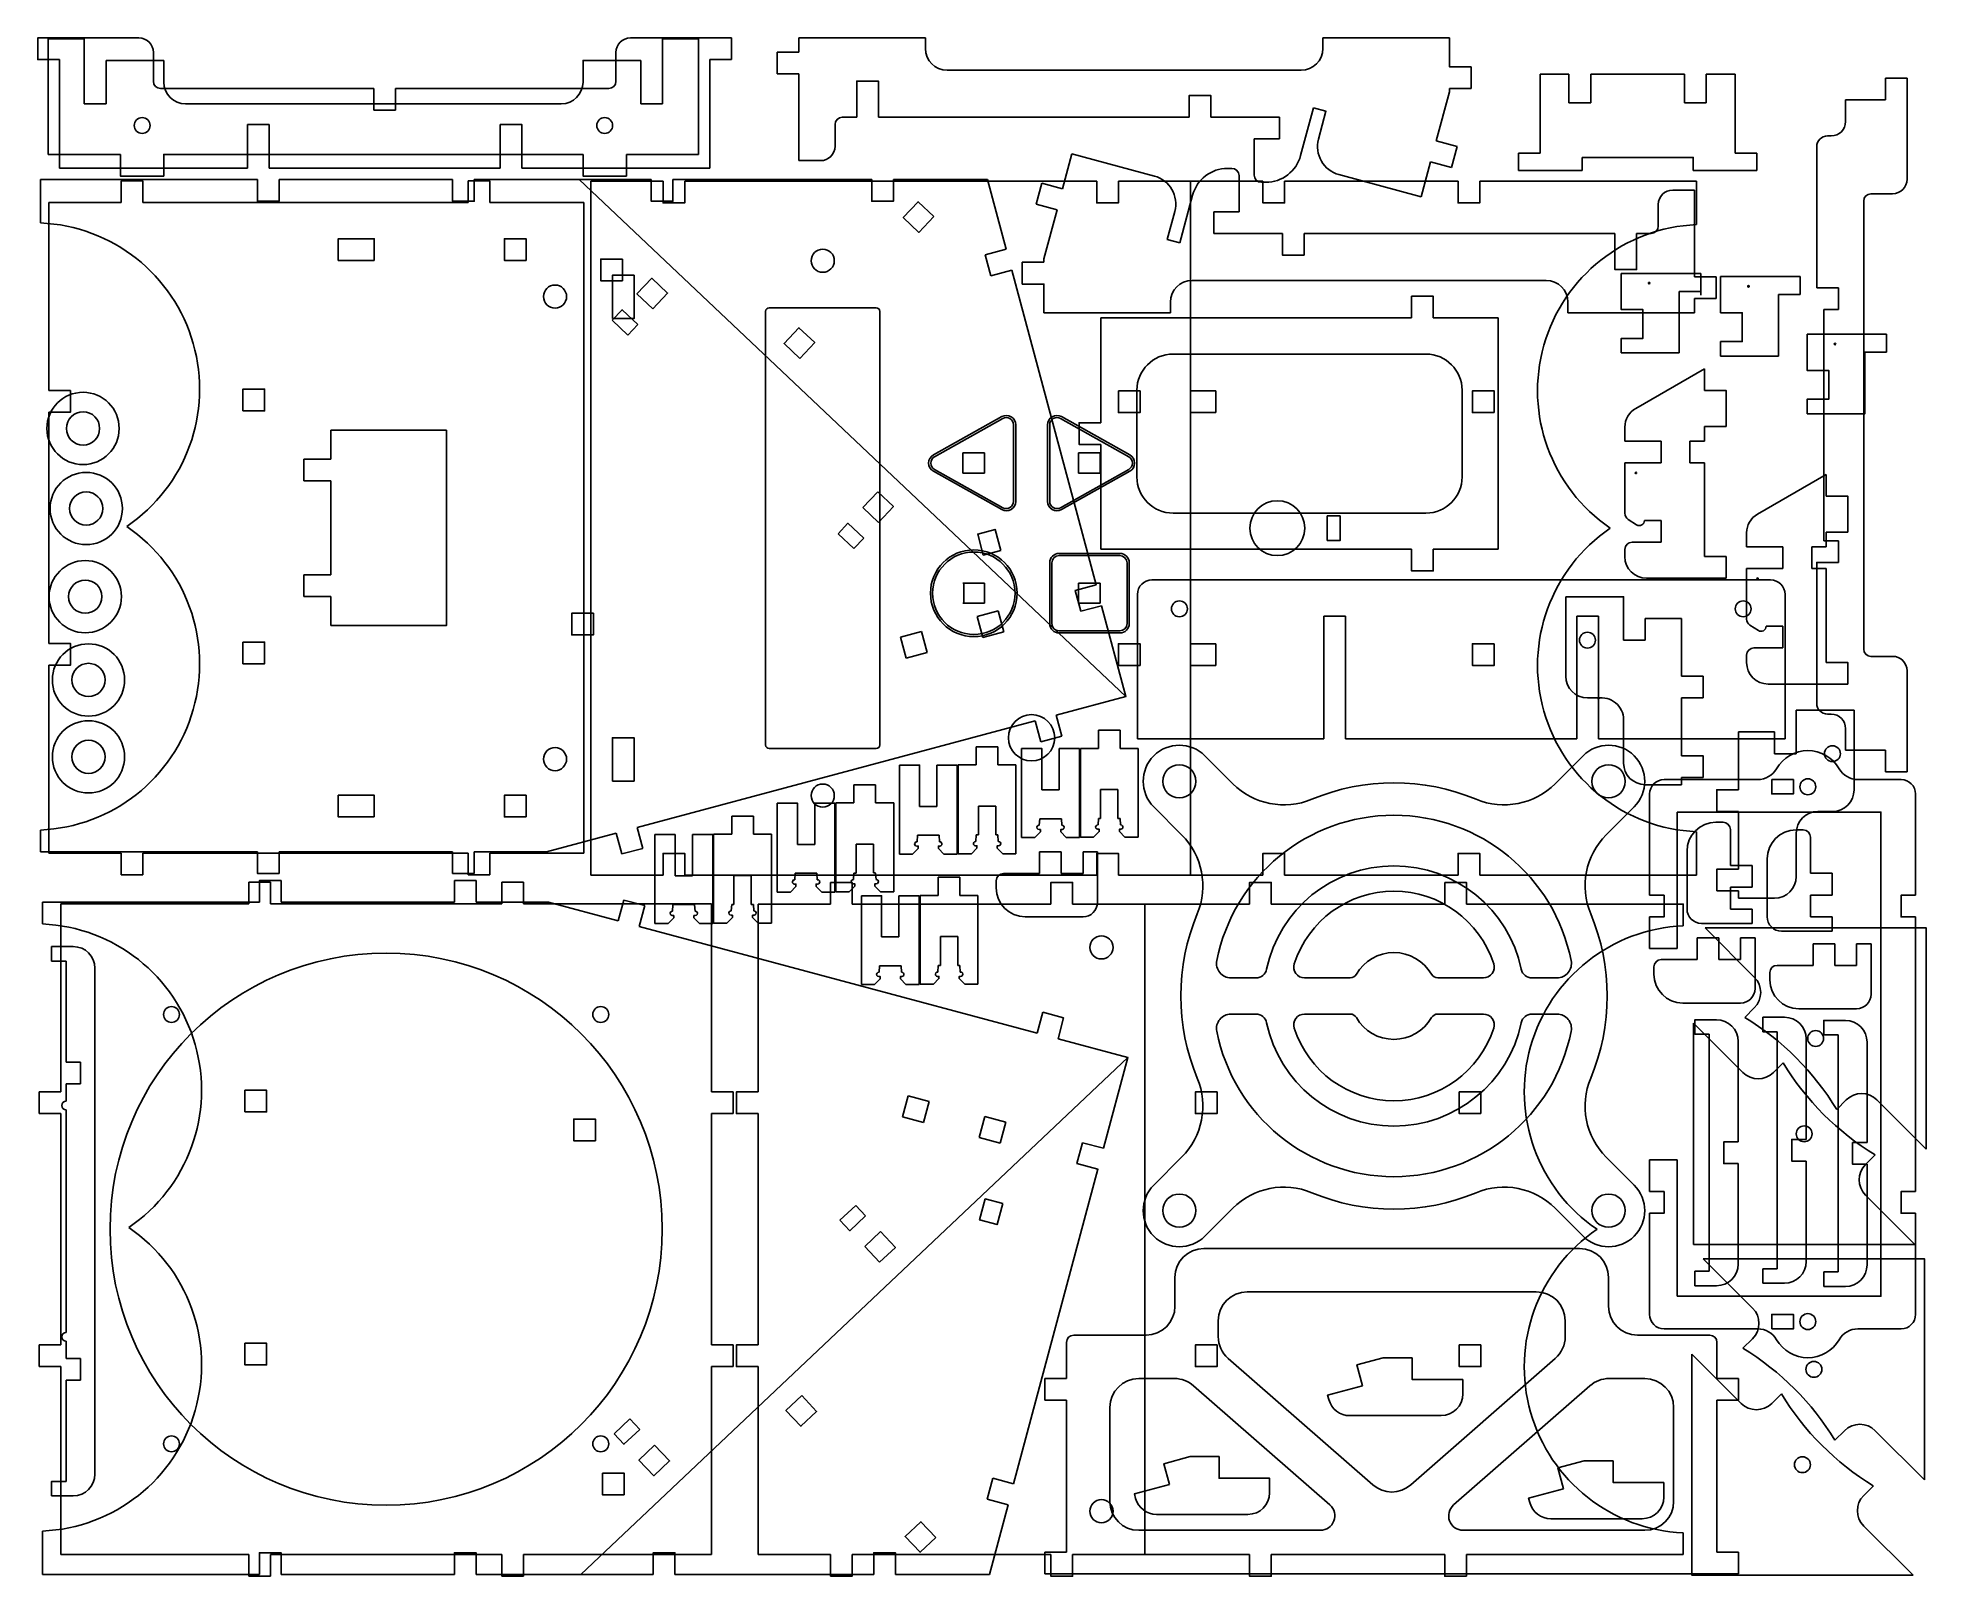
# Model space of a CAD drawing. Units: millimetres on the paper. Extents: x -204 to 57, y -143 to 70.
import ezdxf

# ---------------------------------------------------------------- set-up
doc = ezdxf.new("R2010")
doc.units = ezdxf.units.MM
doc.layers.add('1-3_1-3ﾚｲﾔ', color=3, linetype='Continuous', lineweight=25)
doc.layers.add('1-4_1-4ﾚｲﾔ', color=3, linetype='Continuous', lineweight=25)

msp = doc.modelspace()

# ---------------------------------------------------------------- linework, layer by layer
at = {"layer": '1-3_1-3ﾚｲﾔ'}
for p, q in [((-122.401, 69.645), (-108.401, 69.645)), ((-108.401, 69.645), (-108.401, 66.645)), ((-99.09, 67.666), (-99.09, 69.666)), ((-81.59, 69.666), (-99.09, 69.666)), ((-81.59, 68.166), (-81.59, 69.666)), ((-26.59, 69.666), (-9.09, 69.666)), ((-26.59, 68.166), (-26.59, 69.666)), ((-201.401, 66.645), (-201.401, 51.645)), ((-188.401, 63.645), (-188.401, 67.645)), ((-124.401, 63.645), (-124.401, 67.645)), ((-111.401, 51.645), (-111.401, 66.645)), ((-108.401, 66.645), (-111.401, 66.645)), ((-99.09, 67.666), (-102.09, 67.666)), ((-102.09, 67.666), (-102.09, 64.666)), ((-102.09, 64.666), (-99.09, 64.666)), ((-99.09, 52.666), (-99.09, 64.666)), ((-78.59, 65.166), (-29.59, 65.166)), ((7.466, 64.645), (3.466, 64.645)), ((3.466, 64.645), (3.466, 53.705)), ((7.466, 64.645), (7.466, 60.645)), ((23.466, 64.645), (10.466, 64.645)), ((10.466, 60.645), (10.466, 64.645)), ((23.466, 64.645), (23.466, 60.645)), ((30.466, 64.645), (26.466, 64.645)), ((26.466, 60.645), (26.466, 64.645)), ((30.466, 53.705), (30.466, 64.645)), ((51.24, 64.081), (54.24, 64.081)), ((54.24, 64.081), (54.24, 50.081)), ((-187.401, 62.645), (-157.901, 62.645)), ((-157.901, 59.645), (-157.901, 62.645)), ((-154.901, 62.645), (-125.401, 62.645)), ((-154.901, 62.645), (-154.901, 59.645)), ((-10.902, 55.405), (-9.09, 62.166)), ((-9.09, 62.166), (-9.09, 62.666)), ((7.466, 60.645), (10.466, 60.645)), ((23.466, 60.645), (26.466, 60.645)), ((45.74, 58.081), (45.74, 61.081)), ((-175.401, 57.645), (-175.401, 51.645)), ((-154.901, 59.645), (-157.901, 59.645)), ((-140.401, 57.645), (-140.401, 51.645)), ((-94.09, 57.666), (-94.09, 54.666)), ((-93.09, 58.666), (-91.09, 58.666)), ((-45.09, 58.666), (-88.09, 58.666)), ((-32.59, 58.666), (-42.09, 58.666)), ((-32.59, 55.666), (-32.59, 58.666)), ((-29.668, 53.372), (-27.902, 59.96)), ((-8.004, 54.628), (-10.902, 55.405)), ((43.24, 56.081), (43.74, 56.081)), ((-96.09, 52.666), (-99.09, 52.666)), ((-61.304, 53.587), (-62.598, 48.757)), ((-49.906, 50.533), (-61.304, 53.587)), ((-12.973, 47.677), (-11.679, 52.507)), ((-8.781, 51.73), (-11.679, 52.507)), ((-8.004, 54.628), (-8.781, 51.73)), ((0.466, 53.705), (0.466, 51.305)), ((3.466, 53.705), (0.466, 53.705)), ((9.266, 51.305), (9.266, 53.105)), ((30.466, 53.705), (33.466, 53.705)), ((33.466, 53.705), (33.466, 51.305)), ((41.74, 54.581), (41.74, 35.081)), ((-204.01, 50.048), (-174.01, 50.048)), ((-204.01, 44.048), (-204.01, 50.048)), ((-175.401, 51.645), (-201.401, 51.645)), ((-140.401, 51.645), (-172.401, 51.645)), ((-171.01, 50.048), (-147.01, 50.048)), ((-144.01, 50.048), (-119.51, 50.048)), ((-111.401, 51.645), (-137.401, 51.645)), ((-53.838, -21.47), (-129.51, 50.048)), ((-116.51, 50.048), (-89.001, 50.048)), ((-39.779, 51.598), (-39.186, 51.598)), ((-34.497, 49.666), (-35.09, 49.666)), ((-24.371, 50.731), (-12.973, 47.677)), ((9.266, 51.305), (0.466, 51.305)), ((33.466, 51.305), (24.666, 51.305)), ((-66.272, 46.636), (-65.495, 49.534)), ((-65.495, 49.534), (-62.598, 48.757)), ((-44.609, 47.892), (-46.374, 41.304)), ((21.814, 48.598), (24.814, 48.598)), ((24.814, 48.598), (24.814, 36.598)), ((48.24, 47.081), (48.24, -14.919)), ((49.24, 48.081), (52.24, 48.081)), ((-66.272, 46.636), (-63.374, 45.86)), ((-63.374, 45.86), (-65.186, 39.098)), ((-41.686, 45.598), (-41.686, 42.598)), ((19.814, 43.598), (19.814, 46.598)), ((-41.686, 42.598), (-32.186, 42.598)), ((-29.186, 42.598), (13.814, 42.598)), ((18.814, 42.598), (16.814, 42.598)), ((-70.415, 40.397), (-73.313, 39.621)), ((-73.313, 39.621), (-72.537, 36.723)), ((-69.639, 37.499), (-72.537, 36.723)), ((-65.186, 39.098), (-65.186, 38.598)), ((27.814, 36.598), (24.814, 36.598)), ((27.814, 33.598), (27.814, 36.598)), ((4.314, 36.098), (-44.686, 36.098)), ((44.74, 35.081), (41.74, 35.081)), ((44.74, 32.081), (44.74, 35.081)), ((-47.686, 31.598), (-65.186, 31.598)), ((-47.686, 33.098), (-47.686, 31.598)), ((7.314, 33.098), (7.314, 31.598)), ((7.314, 31.598), (24.814, 31.598)), ((24.814, 33.598), (27.814, 33.598)), ((24.814, 33.598), (24.814, 31.598)), ((42.74, 32.081), (44.74, 32.081)), ((42.74, 0.081), (42.74, 32.081)), ((-122.748, 28.522), (-124.929, 30.583)), ((-121.375, 29.976), (-122.748, 28.522)), ((-14.322, 30.899), (-57.322, 30.899)), ((-57.322, 30.899), (-57.322, 16.399)), ((-2.322, 30.899), (-11.322, 30.899)), ((-2.322, -1.101), (-2.322, 30.899)), ((-47.322, 25.899), (-12.322, 25.899)), ((-52.322, 20.899), (-52.322, 8.899)), ((-7.322, 8.899), (-7.322, 20.899)), ((-57.322, 13.399), (-57.322, -1.101)), ((-88.182, 6.861), (-90.243, 4.681)), ((-90.243, 4.681), (-88.063, 2.62)), ((-47.322, 3.899), (-12.322, 3.899)), ((-93.677, 1.047), (-91.497, -1.014)), ((-90.123, 0.44), (-91.497, -1.014)), ((44.74, 0.081), (42.74, 0.081)), ((44.74, -2.919), (44.74, 0.081)), ((-57.322, -1.101), (-14.322, -1.101)), ((-11.322, -1.101), (-2.322, -1.101)), ((-52.238, -7.346), (-52.238, -27.346)), ((-50.238, -5.346), (35.362, -5.346)), ((37.362, -7.346), (37.362, -27.346)), ((-74.4, -10.415), (-71.502, -9.639)), ((-73.623, -13.313), (-74.4, -10.415)), ((-70.725, -12.537), (-71.502, -9.639)), ((-57.203, -8.913), (-60.1, -9.69)), ((-26.438, -10.346), (-23.438, -10.346)), ((-26.438, -27.346), (-26.438, -10.346)), ((-23.438, -10.346), (-23.438, -27.346)), ((8.562, -10.346), (11.562, -10.346)), ((8.562, -27.346), (8.562, -10.346)), ((11.562, -10.346), (11.562, -27.346)), ((-82.127, -12.486), (-85.025, -13.262)), ((-81.351, -15.384), (-82.127, -12.486)), ((-70.725, -12.537), (-73.623, -13.313)), ((-84.248, -16.16), (-85.025, -13.262)), ((-81.351, -15.384), (-84.248, -16.16)), ((49.24, -15.919), (52.24, -15.919)), ((54.24, -31.919), (54.24, -17.919)), ((-66.395, -24.835), (-121.453, -39.588)), ((-66.395, -24.835), (-65.618, -27.733)), ((-63.497, -24.059), (-62.721, -26.956)), ((43.24, -23.919), (43.74, -23.919)), ((45.74, -25.919), (45.74, -28.919)), ((-71.553, -28.434), (-74.553, -28.434)), ((-74.553, -28.434), (-74.553, -30.934)), ((-71.553, -30.934), (-71.553, -28.434)), ((-68.268, -28.688), (-68.268, -40.988)), ((-62.721, -26.956), (-65.618, -27.733)), ((-63.068, -28.688), (-60.268, -28.688)), ((-63.068, -34.388), (-63.068, -28.688)), ((-60.268, -40.988), (-60.268, -28.688)), ((-60.137, -28.648), (-57.637, -28.648)), ((-60.137, -28.648), (-60.137, -40.948)), ((-54.637, -26.148), (-57.637, -26.148)), ((-57.637, -26.148), (-57.637, -28.648)), ((-54.637, -28.648), (-54.637, -26.148)), ((-54.637, -28.648), (-52.137, -28.648)), ((-26.438, -27.346), (-52.238, -27.346)), ((-52.137, -40.948), (-52.137, -28.648)), ((8.562, -27.346), (-23.438, -27.346)), ((37.362, -27.346), (11.562, -27.346)), ((-85.184, -30.974), (-85.184, -43.274)), ((-79.984, -30.974), (-77.184, -30.974)), ((-79.984, -36.674), (-79.984, -30.974)), ((-77.184, -43.274), (-77.184, -30.974)), ((-77.053, -30.934), (-74.553, -30.934)), ((-77.053, -30.934), (-77.053, -43.234)), ((-71.553, -30.934), (-69.053, -30.934)), ((-69.053, -43.234), (-69.053, -30.934)), ((-42.916, -29.676), (-39.056, -33.536)), ((9.41, -29.676), (5.55, -33.536)), ((51.24, -28.919), (45.74, -28.919)), ((51.24, -28.919), (51.24, -31.919)), ((-88.469, -33.692), (-91.469, -33.692)), ((-91.469, -33.692), (-91.469, -36.192)), ((-88.469, -36.192), (-88.469, -33.692)), ((20.616, -32.963), (33.587, -32.963)), ((53.416, -32.963), (47.444, -32.963)), ((51.24, -31.919), (54.24, -31.919)), ((-102.099, -36.231), (-102.099, -48.531)), ((-96.899, -36.231), (-94.099, -36.231)), ((-96.899, -41.931), (-96.899, -36.231)), ((-94.099, -48.531), (-94.099, -36.231)), ((-93.969, -36.192), (-91.469, -36.192)), ((-93.969, -36.192), (-93.969, -48.492)), ((-88.469, -36.192), (-85.969, -36.192)), ((-85.969, -48.492), (-85.969, -36.192)), ((-65.468, -34.388), (-63.068, -34.388)), ((-57.337, -34.348), (-54.937, -34.348)), ((-57.337, -34.348), (-57.337, -38.351)), ((-54.937, -38.348), (-54.937, -34.348)), ((18.616, -34.963), (18.616, -48.963)), ((55.416, -34.963), (55.416, -48.963)), ((-105.385, -38.035), (-108.385, -38.035)), ((-108.385, -38.035), (-108.385, -40.535)), ((-105.385, -40.535), (-105.385, -38.035)), ((-82.384, -36.674), (-79.984, -36.674)), ((-74.253, -36.634), (-71.853, -36.634)), ((-74.253, -36.634), (-74.253, -40.637)), ((-71.853, -40.634), (-71.853, -36.634)), ((-65.824, -39.29), (-65.768, -38.391)), ((-65.767, -38.388), (-62.769, -38.388)), ((-62.712, -39.29), (-62.768, -38.391)), ((-57.694, -39.25), (-57.637, -38.351)), ((-57.637, -38.351), (-57.337, -38.351)), ((-54.937, -38.348), (-54.637, -38.348)), ((-54.581, -39.25), (-54.637, -38.351)), ((-49.987, -36.747), (-46.127, -40.607)), ((16.481, -36.747), (12.621, -40.607)), ((22.416, -56.363), (22.416, -37.463)), ((27.798, -38.876), (28.798, -38.876)), ((-124.35, -40.364), (-134.01, -42.952)), ((-124.35, -40.364), (-123.574, -43.262)), ((-121.453, -39.588), (-120.676, -42.485)), ((-119.015, -40.575), (-119.015, -52.875)), ((-113.815, -40.575), (-111.015, -40.575)), ((-113.815, -46.275), (-113.815, -40.575)), ((-111.015, -52.875), (-111.015, -40.575)), ((-110.885, -40.535), (-108.385, -40.535)), ((-110.885, -40.535), (-110.885, -52.835)), ((-105.385, -40.535), (-102.885, -40.535)), ((-102.885, -52.835), (-102.885, -40.535)), ((-82.74, -41.576), (-82.684, -40.677)), ((-82.683, -40.674), (-79.685, -40.674)), ((-79.627, -41.576), (-79.684, -40.677)), ((-74.61, -41.536), (-74.553, -40.637)), ((-74.553, -40.637), (-74.253, -40.637)), ((-71.853, -40.634), (-71.553, -40.634)), ((-71.497, -41.536), (-71.553, -40.637)), ((-68.268, -40.988), (-66.434, -40.988)), ((-62.102, -40.988), (-62.868, -40.201)), ((-62.102, -40.988), (-60.268, -40.988)), ((-60.137, -40.948), (-58.303, -40.948)), ((-53.972, -40.948), (-54.737, -40.161)), ((-53.972, -40.948), (-52.137, -40.948)), ((29.798, -39.876), (29.798, -44.876)), ((38.88, -39.94), (39.88, -39.94)), ((40.88, -40.94), (40.88, -45.94)), ((-171.01, -42.952), (-171.01, -45.952)), ((-147.01, -42.952), (-171.01, -42.952)), ((-147.01, -45.952), (-147.01, -42.952)), ((-134.01, -42.952), (-144.01, -42.952)), ((-144.01, -45.952), (-144.01, -42.952)), ((-120.676, -42.485), (-123.574, -43.262)), ((-99.299, -41.931), (-96.899, -41.931)), ((-91.169, -41.892), (-88.769, -41.892)), ((-91.169, -41.892), (-91.169, -45.895)), ((-88.769, -45.892), (-88.769, -41.892)), ((-85.184, -43.274), (-83.35, -43.274)), ((-79.018, -43.274), (-79.784, -42.487)), ((-79.018, -43.274), (-77.184, -43.274)), ((-77.053, -43.234), (-75.219, -43.234)), ((-70.887, -43.234), (-71.653, -42.447)), ((-70.887, -43.234), (-69.053, -43.234)), ((-65.777, -42.959), (-65.777, -45.959)), ((-62.777, -42.959), (-65.777, -42.959)), ((-62.777, -45.959), (-62.777, -42.959)), ((-59.777, -45.959), (-59.777, -42.959)), ((-59.777, -42.959), (-57.777, -42.959)), ((-57.777, -49.959), (-57.777, -42.959)), ((23.798, -42.876), (23.798, -50.876)), ((34.88, -43.94), (34.88, -51.94)), ((-170.743, -49.946), (-170.743, -46.946)), ((-144.01, -45.952), (-147.01, -45.952)), ((-146.743, -46.946), (-146.743, -49.946)), ((-143.743, -46.946), (-146.743, -46.946)), ((-143.743, -46.946), (-143.743, -49.946)), ((-116.215, -46.275), (-113.815, -46.275)), ((-108.085, -46.235), (-105.685, -46.235)), ((-108.085, -46.235), (-108.085, -50.238)), ((-105.685, -50.235), (-105.685, -46.235)), ((-99.656, -46.834), (-99.6, -45.935)), ((-99.599, -45.931), (-96.6, -45.931)), ((-96.543, -46.834), (-96.599, -45.935)), ((-91.525, -46.794), (-91.469, -45.895)), ((-91.469, -45.895), (-91.169, -45.895)), ((-88.769, -45.892), (-88.469, -45.892)), ((-88.413, -46.794), (-88.469, -45.895)), ((-76.811, -46.493), (-79.811, -46.493)), ((-79.811, -46.493), (-79.811, -48.993)), ((-76.811, -48.993), (-76.811, -46.493)), ((-71.777, -47.959), (-71.777, -46.959)), ((-70.777, -45.959), (-65.777, -45.959)), ((-59.777, -45.959), (-62.777, -45.959)), ((32.798, -44.876), (29.798, -44.876)), ((32.798, -47.876), (32.798, -44.876)), ((43.88, -45.94), (40.88, -45.94)), ((43.88, -48.94), (43.88, -45.94)), ((-124.084, -52.534), (-123.307, -49.636)), ((-120.41, -50.412), (-123.307, -49.636)), ((-102.099, -48.531), (-100.265, -48.531)), ((-95.934, -48.531), (-96.699, -47.745)), ((-95.934, -48.531), (-94.099, -48.531)), ((-93.969, -48.492), (-92.135, -48.492)), ((-90.441, -49.032), (-90.441, -61.332)), ((-87.803, -48.492), (-88.569, -47.705)), ((-87.803, -48.492), (-85.969, -48.492)), ((-85.241, -49.032), (-82.441, -49.032)), ((-85.241, -54.732), (-85.241, -49.032)), ((-82.441, -61.332), (-82.441, -49.032)), ((-82.311, -48.993), (-79.811, -48.993)), ((-82.311, -48.993), (-82.311, -61.293)), ((-76.811, -48.993), (-74.311, -48.993)), ((-74.311, -61.293), (-74.311, -48.993)), ((29.798, -50.876), (29.798, -47.876)), ((29.798, -47.876), (32.798, -47.876)), ((40.88, -51.94), (40.88, -48.94)), ((40.88, -48.94), (43.88, -48.94)), ((-146.743, -49.946), (-170.743, -49.946)), ((-133.743, -49.946), (-143.743, -49.946)), ((-124.084, -52.534), (-133.743, -49.946)), ((-121.186, -53.31), (-120.41, -50.412)), ((-116.572, -51.177), (-116.515, -50.278)), ((-116.514, -50.275), (-113.516, -50.275)), ((-112.849, -52.875), (-113.615, -52.088)), ((-113.459, -51.177), (-113.515, -50.278)), ((-108.441, -51.137), (-108.385, -50.238)), ((-108.385, -50.238), (-108.085, -50.238)), ((-105.685, -50.235), (-105.385, -50.235)), ((-104.719, -52.835), (-105.485, -52.048)), ((-105.329, -51.137), (-105.385, -50.238)), ((-67.777, -51.959), (-59.777, -51.959)), ((18.616, -51.963), (18.616, -56.363)), ((29.798, -50.876), (32.798, -50.876)), ((32.798, -50.876), (32.798, -52.876)), ((40.88, -51.94), (43.88, -51.94)), ((43.88, -51.94), (43.88, -53.94)), ((55.416, -51.963), (55.416, -89.963)), ((-66.128, -68.063), (-121.186, -53.31)), ((-119.015, -52.875), (-117.181, -52.875)), ((-112.849, -52.875), (-111.015, -52.875)), ((-110.885, -52.835), (-109.051, -52.835)), ((-104.719, -52.835), (-102.885, -52.835)), ((-87.641, -54.732), (-85.241, -54.732)), ((-79.511, -54.693), (-77.111, -54.693)), ((-79.511, -54.693), (-79.511, -58.696)), ((-77.111, -58.693), (-77.111, -54.693)), ((25.798, -52.876), (32.798, -52.876)), ((36.88, -53.94), (43.88, -53.94)), ((-199.491, -56.075), (-202.491, -56.075)), ((-202.491, -58.075), (-202.491, -56.075)), ((22.416, -56.363), (18.616, -56.363)), ((25.213, -54.884), (25.213, -57.884)), ((28.213, -54.884), (25.213, -54.884)), ((28.213, -57.884), (28.213, -54.884)), ((31.213, -57.884), (31.213, -54.884)), ((31.213, -54.884), (33.213, -54.884)), ((33.213, -61.884), (33.213, -54.884)), ((41.259, -55.682), (41.259, -58.682)), ((44.259, -55.682), (41.259, -55.682)), ((44.259, -58.682), (44.259, -55.682)), ((47.259, -58.682), (47.259, -55.682)), ((47.259, -55.682), (49.259, -55.682)), ((49.259, -62.682), (49.259, -55.682)), ((-200.491, -58.075), (-202.491, -58.075)), ((-200.491, -58.075), (-200.491, -72.075)), ((-196.491, -129.075), (-196.491, -59.075)), ((-87.998, -59.635), (-87.941, -58.736)), ((-87.94, -58.732), (-84.942, -58.732)), ((-84.885, -59.635), (-84.941, -58.736)), ((-79.867, -59.595), (-79.811, -58.696)), ((-79.811, -58.696), (-79.511, -58.696)), ((-77.111, -58.693), (-76.811, -58.693)), ((-76.755, -59.595), (-76.811, -58.696)), ((19.213, -59.884), (19.213, -58.884)), ((20.213, -57.884), (25.213, -57.884)), ((31.213, -57.884), (28.213, -57.884)), ((35.259, -60.682), (35.259, -59.682)), ((36.259, -58.682), (41.259, -58.682)), ((47.259, -58.682), (44.259, -58.682)), ((-90.441, -61.332), (-88.607, -61.332)), ((-84.275, -61.332), (-85.041, -60.546)), ((-84.275, -61.332), (-82.441, -61.332)), ((-82.311, -61.293), (-80.477, -61.293)), ((-76.145, -61.293), (-76.911, -60.506)), ((-76.145, -61.293), (-74.311, -61.293)), ((-39.308, -60.41), (-35.838, -60.41)), ((-29.122, -60.41), (-22.815, -60.41)), ((-10.691, -60.41), (-4.384, -60.41)), ((2.332, -60.41), (5.803, -60.41)), ((-66.128, -68.063), (-65.352, -65.165)), ((-62.454, -65.942), (-65.352, -65.165)), ((23.213, -63.884), (31.213, -63.884)), ((39.259, -64.682), (47.259, -64.682)), ((-63.23, -68.839), (-62.454, -65.942)), ((-39.308, -65.41), (-35.838, -65.41)), ((-29.122, -65.41), (-22.815, -65.41)), ((-10.691, -65.41), (-4.384, -65.41)), ((2.332, -65.41), (5.803, -65.41)), ((36.289, -67.855), (36.289, -100.655)), ((26.877, -68.199), (26.877, -100.999)), ((30.877, -69.199), (30.877, -83.099)), ((40.289, -68.855), (40.289, -82.755)), ((44.711, -68.298), (44.711, -101.098)), ((48.711, -69.298), (48.711, -83.198)), ((-198.491, -72.075), (-200.491, -72.075)), ((-198.491, -75.075), (-198.491, -72.075)), ((-53.571, -71.428), (-129.243, -142.946)), ((-200.491, -75.075), (-200.491, -77.475)), ((-200.491, -75.075), (-198.491, -75.075)), ((-83.982, -76.738), (-84.758, -79.635)), ((-81.084, -77.514), (-83.982, -76.738)), ((-81.084, -77.514), (-81.86, -80.412)), ((-200.491, -78.675), (-200.491, -109.475)), ((-81.86, -80.412), (-84.758, -79.635)), ((-73.357, -79.585), (-74.133, -82.482)), ((-70.459, -80.361), (-73.357, -79.585)), ((-70.459, -80.361), (-71.235, -83.259)), ((-74.133, -82.482), (-71.235, -83.259)), ((-56.936, -83.985), (-59.834, -83.208)), ((-46.127, -85.213), (-49.987, -89.073)), ((12.621, -85.213), (16.481, -89.073)), ((18.616, -89.963), (18.616, -85.563)), ((18.616, -85.563), (22.416, -85.563)), ((22.416, -104.463), (22.416, -85.563)), ((30.877, -99.999), (30.877, -86.099)), ((40.289, -99.655), (40.289, -85.755)), ((48.711, -100.098), (48.711, -86.198)), ((-93.411, -93.945), (-91.231, -91.884)), ((-89.857, -93.338), (-91.231, -91.884)), ((-39.056, -92.284), (-42.916, -96.144)), ((5.55, -92.284), (9.41, -96.144)), ((18.616, -106.963), (18.616, -92.963)), ((55.416, -92.963), (55.416, -106.963)), ((-89.976, -97.579), (-87.796, -95.518)), ((-87.916, -99.759), (-89.976, -97.579)), ((8.941, -97.841), (-43.059, -97.841)), ((-47.059, -105.841), (-47.059, -101.841)), ((12.941, -105.841), (12.941, -101.841)), ((24.877, -100.999), (26.877, -100.999)), ((24.877, -102.999), (24.877, -100.999)), ((34.289, -100.655), (36.289, -100.655)), ((34.289, -102.655), (34.289, -100.655)), ((42.711, -101.098), (44.711, -101.098)), ((42.711, -103.098), (42.711, -101.098)), ((2.941, -103.841), (-37.059, -103.841)), ((27.877, -102.999), (24.877, -102.999)), ((37.289, -102.655), (34.289, -102.655)), ((45.711, -103.098), (42.711, -103.098)), ((-41.059, -110.04), (-41.059, -107.841)), ((6.941, -110.04), (6.941, -107.841)), ((20.616, -108.963), (33.587, -108.963)), ((53.416, -108.963), (47.444, -108.963)), ((-200.491, -110.675), (-200.491, -113.075)), ((-62.059, -110.841), (-62.059, -115.841)), ((-61.059, -109.841), (-51.059, -109.841)), ((26.941, -109.841), (16.941, -109.841)), ((27.941, -110.841), (27.941, -115.841)), ((-39.693, -113.05), (-19.693, -130.55)), ((-14.227, -112.973), (-18.227, -112.973)), ((5.575, -113.05), (-14.425, -130.55)), ((-200.491, -116.075), (-200.491, -130.075)), ((-200.491, -116.075), (-198.491, -116.075)), ((-65.059, -115.841), (-62.059, -115.841)), ((-65.059, -118.841), (-65.059, -115.841)), ((-47.118, -115.841), (-52.059, -115.841)), ((-25.621, -133.336), (-44.484, -116.831)), ((-8.497, -133.336), (10.366, -116.831)), ((13, -115.841), (17.941, -115.841)), ((30.941, -115.841), (27.941, -115.841)), ((30.941, -118.841), (30.941, -115.841)), ((-62.059, -118.841), (-65.059, -118.841)), ((-62.059, -118.841), (-62.059, -139.841)), ((-56.059, -119.841), (-56.059, -132.841)), ((21.941, -119.841), (21.941, -132.841)), ((27.941, -118.841), (27.941, -139.841)), ((27.941, -118.841), (30.941, -118.841)), ((-122.482, -121.42), (-124.662, -123.481)), ((-121.108, -122.874), (-122.482, -121.42)), ((-10.227, -120.973), (-22.867, -120.973)), ((-40.957, -126.642), (-44.957, -126.642)), ((13.581, -127.235), (9.581, -127.235)), ((-73.046, -132.519), (-72.27, -129.621)), ((-69.372, -130.397), (-72.27, -129.621)), ((-199.491, -132.075), (-202.491, -132.075)), ((-70.149, -133.295), (-73.046, -132.519)), ((-36.957, -134.642), (-49.598, -134.642)), ((17.581, -135.235), (4.941, -135.235)), ((-203.743, -136.946), (-203.743, -142.946)), ((-26.938, -136.841), (-52.059, -136.841)), ((-7.18, -136.841), (17.941, -136.841)), ((-65.059, -139.841), (-62.059, -139.841)), ((-65.059, -142.841), (-65.059, -139.841)), ((30.941, -139.841), (27.941, -139.841)), ((30.941, -142.841), (30.941, -139.841)), ((-203.743, -142.946), (-173.743, -142.946)), ((-170.743, -142.946), (-146.743, -142.946)), ((-143.743, -142.946), (-119.243, -142.946)), ((-116.243, -142.946), (-88.734, -142.946)), ((30.941, -142.841), (-65.059, -142.841))]:
    msp.add_line(p, q, dxfattribs=at)
for points in [[(-201.401, 66.645), (-204.401, 66.645), (-204.401, 69.645), (-190.401, 69.645)], [(-6.09, 65.666), (-9.09, 65.666), (-9.09, 69.666)], [(-6.09, 65.666), (-6.09, 62.666), (-9.09, 62.666)], [(-88.09, 58.666), (-88.09, 63.666), (-91.09, 63.666), (-91.09, 58.666)], [(45.74, 61.081), (51.24, 61.081), (51.24, 64.081)], [(-45.09, 58.666), (-45.09, 61.666), (-42.09, 61.666), (-42.09, 58.666)], [(-175.401, 57.645), (-172.401, 57.645), (-172.401, 51.645)], [(-140.401, 57.645), (-137.401, 57.645), (-137.401, 51.645)], [(-27.199, 55.63), (-26.164, 59.494), (-27.902, 59.96)], [(-32.59, 55.666), (-36.09, 55.666), (-36.09, 50.666)], [(24.666, 51.305), (24.666, 53.105), (9.266, 53.105)], [(-174.01, 50.048), (-174.01, 47.048), (-171.01, 47.048), (-171.01, 50.048)], [(-147.01, 50.048), (-147.01, 47.048), (-144.01, 47.048), (-144.01, 50.048)], [(-119.51, 50.048), (-119.51, 47.048), (-116.51, 47.048), (-116.51, 50.048)], [(-86.001, 50.048), (-86.001, 47.048), (-89.001, 47.048), (-89.001, 50.048)], [(-86.001, 50.048), (-73.001, 50.048), (-70.415, 40.397)], [(-41.686, 45.598), (-38.186, 45.598), (-38.186, 50.598)], [(-47.077, 45.634), (-48.112, 41.77), (-46.374, 41.304)], [(-29.186, 42.598), (-29.186, 39.598), (-32.186, 39.598), (-32.186, 42.598)], [(13.814, 42.598), (13.814, 37.598), (16.814, 37.598), (16.814, 42.598)], [(-69.639, 37.499), (-57.979, -6.016), (-60.877, -6.792), (-60.1, -9.69)], [(-68.186, 35.598), (-68.186, 38.598), (-65.186, 38.598)], [(-68.186, 35.598), (-65.186, 35.598), (-65.186, 31.598)], [(-121.375, 29.976), (-123.555, 32.036), (-124.929, 30.583)], [(-14.322, 30.899), (-14.322, 33.899), (-11.322, 33.899), (-11.322, 30.899)], [(-57.322, 16.399), (-60.322, 16.399), (-60.322, 13.399), (-57.322, 13.399)], [(-88.063, 2.62), (-86.002, 4.8), (-88.182, 6.861)], [(-90.123, 0.44), (-92.304, 2.5), (-93.677, 1.047)], [(-14.322, -1.101), (-14.322, -4.101), (-11.322, -4.101), (-11.322, -1.101)], [(41.74, -22.419), (41.74, -2.919), (44.74, -2.919)], [(-57.203, -8.913), (-53.838, -21.47), (-63.497, -24.059)], [(-68.268, -28.688), (-65.468, -28.688), (-65.468, -34.388)], [(-85.184, -30.974), (-82.384, -30.974), (-82.384, -36.674)], [(-102.099, -36.231), (-99.299, -36.231), (-99.299, -41.931)], [(22.416, -37.463), (50.616, -37.463), (50.616, -104.463), (22.416, -104.463)], [(-174.01, -42.952), (-204.01, -42.952), (-204.01, -39.952)], [(-119.015, -40.575), (-116.215, -40.575), (-116.215, -46.275)], [(-66.434, -40.988), (-65.668, -40.201), (-65.668, -39.888), (-65.862, -39.888)], [(-62.868, -40.201), (-62.868, -39.888), (-62.674, -39.888)], [(-58.303, -40.948), (-57.537, -40.161), (-57.537, -39.848), (-57.731, -39.848)], [(-54.737, -40.161), (-54.737, -39.848), (-54.544, -39.848)], [(-171.01, -45.952), (-174.01, -45.952), (-174.01, -42.952)], [(-83.35, -43.274), (-82.584, -42.487), (-82.584, -42.174), (-82.777, -42.174)], [(-79.784, -42.487), (-79.784, -42.174), (-79.59, -42.174)], [(-75.219, -43.234), (-74.453, -42.447), (-74.453, -42.134), (-74.647, -42.134)], [(-71.653, -42.447), (-71.653, -42.134), (-71.459, -42.134)], [(-170.743, -46.946), (-173.743, -46.946), (-173.743, -49.946)], [(-100.265, -48.531), (-99.499, -47.745), (-99.499, -47.431), (-99.693, -47.431)], [(-96.699, -47.745), (-96.699, -47.431), (-96.506, -47.431)], [(-92.135, -48.492), (-91.369, -47.705), (-91.369, -47.392), (-91.563, -47.392)], [(-90.441, -49.032), (-87.641, -49.032), (-87.641, -54.732)], [(-88.569, -47.705), (-88.569, -47.392), (-88.375, -47.392)], [(18.616, -51.963), (20.616, -51.963), (20.616, -48.963), (18.616, -48.963)], [(55.416, -51.963), (53.416, -51.963), (53.416, -48.963), (55.416, -48.963)], [(-173.743, -49.946), (-203.743, -49.946), (-203.743, -52.946)], [(-117.181, -52.875), (-116.415, -52.088), (-116.415, -51.775), (-116.609, -51.775)], [(-113.615, -52.088), (-113.615, -51.775), (-113.422, -51.775)], [(-109.051, -52.835), (-108.285, -52.048), (-108.285, -51.735), (-108.479, -51.735)], [(-105.485, -52.048), (-105.485, -51.735), (-105.291, -51.735)], [(-88.607, -61.332), (-87.841, -60.546), (-87.841, -60.232), (-88.035, -60.232)], [(-85.041, -60.546), (-85.041, -60.232), (-84.848, -60.232)], [(-80.477, -61.293), (-79.711, -60.506), (-79.711, -60.193), (-79.905, -60.193)], [(-76.911, -60.506), (-76.911, -60.193), (-76.717, -60.193)], [(27.877, -66.199), (24.877, -66.199), (24.877, -68.199), (26.877, -68.199)], [(37.289, -65.855), (34.289, -65.855), (34.289, -67.855), (36.289, -67.855)], [(45.711, -66.298), (42.711, -66.298), (42.711, -68.298), (44.711, -68.298)], [(-56.936, -83.985), (-53.571, -71.428), (-63.23, -68.839)], [(-69.372, -130.397), (-57.712, -86.882), (-60.61, -86.106), (-59.834, -83.208)], [(30.877, -83.099), (28.877, -83.099), (28.877, -86.099), (30.877, -86.099)], [(40.289, -82.755), (38.289, -82.755), (38.289, -85.755), (40.289, -85.755)], [(48.711, -83.198), (46.711, -83.198), (46.711, -86.198), (48.711, -86.198)], [(18.616, -89.963), (20.616, -89.963), (20.616, -92.963), (18.616, -92.963)], [(55.416, -89.963), (53.416, -89.963), (53.416, -92.963), (55.416, -92.963)], [(-89.857, -93.338), (-92.037, -95.398), (-93.411, -93.945)], [(-87.796, -95.518), (-85.735, -97.698), (-87.916, -99.759)], [(-198.491, -116.075), (-198.491, -113.075), (-200.491, -113.075)], [(-21.098, -116.848), (-21.874, -113.95), (-18.227, -112.973)], [(-14.227, -112.973), (-14.227, -115.973), (-7.227, -115.973), (-7.227, -117.973)], [(-25.765, -118.749), (-25.927, -118.142), (-21.098, -116.848)], [(-121.108, -122.874), (-123.288, -124.934), (-124.662, -123.481)], [(-47.828, -130.517), (-48.605, -127.619), (-44.957, -126.642)], [(-40.957, -126.642), (-40.957, -129.642), (-33.957, -129.642), (-33.957, -131.642)], [(6.71, -131.11), (5.933, -128.212), (9.581, -127.235)], [(13.581, -127.235), (13.581, -130.235), (20.581, -130.235), (20.581, -132.235)], [(-200.491, -130.075), (-202.491, -130.075), (-202.491, -132.075)], [(-52.495, -132.418), (-52.658, -131.811), (-47.828, -130.517)], [(2.043, -133.011), (1.88, -132.404), (6.71, -131.11)], [(-85.734, -142.946), (-72.734, -142.946), (-70.149, -133.295)], [(-173.743, -142.946), (-173.743, -139.946), (-170.743, -139.946), (-170.743, -142.946)], [(-146.743, -142.946), (-146.743, -139.946), (-143.743, -139.946), (-143.743, -142.946)], [(-119.243, -142.946), (-119.243, -139.946), (-116.243, -139.946), (-116.243, -142.946)], [(-85.734, -142.946), (-85.734, -139.946), (-88.734, -139.946), (-88.734, -142.946)]]:
    msp.add_lwpolyline(points, dxfattribs=at)
for points in [[(-80.414, 44.926), (-82.475, 42.745), (-84.655, 44.806), (-82.595, 46.986)], [(-123.51, 39.048), (-123.51, 36.048), (-126.51, 36.048), (-126.51, 39.048)], [(-119.314, 32.156), (-117.253, 34.336), (-119.434, 36.397), (-121.494, 34.217)], [(-98.96, 25.303), (-96.899, 27.483), (-99.08, 29.544), (-101.14, 27.363)], [(-176.01, 18.048), (-176.01, 21.048), (-173.01, 21.048), (-173.01, 18.048)], [(-71.158, -1.265), (-71.934, 1.633), (-74.349, 0.986), (-73.572, -1.912)], [(-127.51, -9.952), (-127.51, -12.952), (-130.51, -12.952), (-130.51, -9.952)], [(-176.01, -13.952), (-176.01, -16.952), (-173.01, -16.952), (-173.01, -13.952)], [(35.516, -32.963), (35.516, -34.963), (38.516, -34.963), (38.516, -32.963)], [(-175.743, -78.946), (-175.743, -75.946), (-172.743, -75.946), (-172.743, -78.946)], [(-127.243, -82.946), (-127.243, -79.946), (-130.243, -79.946), (-130.243, -82.946)], [(-70.891, -91.633), (-71.667, -94.531), (-74.082, -93.884), (-73.306, -90.986)], [(35.516, -108.963), (35.516, -106.963), (38.516, -106.963), (38.516, -108.963)], [(-175.743, -110.946), (-175.743, -113.946), (-172.743, -113.946), (-172.743, -110.946)], [(-98.693, -118.201), (-96.633, -120.381), (-98.813, -122.442), (-100.874, -120.261)], [(-119.047, -125.054), (-116.987, -127.234), (-119.167, -129.295), (-121.228, -127.114)], [(-123.243, -131.946), (-123.243, -128.946), (-126.243, -128.946), (-126.243, -131.946)], [(-80.148, -137.824), (-82.208, -135.643), (-84.389, -137.704), (-82.328, -139.884)]]:
    msp.add_lwpolyline(points, close=True, dxfattribs=at)
for centre, radius in [((-198.137, 15.616), 5), ((-198.137, 15.616), 2.3), ((-197.694, 4.534), 5), ((-197.694, 4.534), 2.3), ((-197.828, -7.66), 5), ((-197.828, -7.66), 2.3), ((-46.438, -9.346), 1.1), ((31.562, -9.346), 1.1), ((-197.385, -19.185), 5), ((-197.385, -19.185), 2.3), ((-197.385, -29.824), 5), ((-197.385, -29.824), 2.3), ((-46.451, -33.212), 2.3), ((12.946, -33.212), 2.3), ((40.516, -33.963), 1.1), ((-46.451, -92.609), 2.3), ((12.946, -92.609), 2.3), ((40.516, -107.963), 1.1)]:
    msp.add_circle(centre, radius, dxfattribs=at)
for centre, radius, start, end in [((-190.401, 67.645), 2, 0, 90), ((-122.401, 67.645), 2, 90, 180), ((-78.59, 68.166), 3, 180, 270), ((-29.59, 68.166), 3, 270, 0), ((-187.401, 63.645), 1, 180, 270), ((-125.401, 63.645), 1, 270, 0), ((-93.09, 57.666), 1, 90, 180), ((43.74, 58.081), 2, 270, 0), ((-23.335, 54.595), 4, 165, 255), ((43.24, 54.581), 1.5, 90, 180), ((-96.09, 54.666), 2, 270, 0), ((-34.497, 54.666), 5, 270, 345), ((-50.941, 46.669), 4, 345, 75), ((-39.779, 46.598), 5, 90, 165), ((-39.186, 50.598), 1, 0, 90), ((-35.09, 50.666), 1, 180, 270), ((52.24, 50.081), 2, 270, 0), ((21.814, 46.598), 2, 90, 180), ((49.24, 47.081), 1, 90, 180), ((-205.01, 21.069), 23, 304.20489, 87.50809), ((18.814, 43.598), 1, 270, 0), ((-44.686, 33.098), 3, 90, 180), ((4.314, 33.098), 3, 0, 90), ((-47.322, 20.899), 5, 90, 180), ((-12.322, 20.899), 5, 0, 90), ((-47.322, 8.899), 5, 180, 270), ((-12.322, 8.899), 5, 270, 0), ((-205.01, -16.974), 23, 272.49191, 55.79511), ((-50.238, -7.346), 2, 90, 180), ((35.362, -7.346), 2, 0, 90), ((49.24, -14.919), 1, 180, 270), ((52.24, -17.919), 2, 0, 90), ((43.24, -22.419), 1.5, 180, 270), ((43.74, -25.919), 2, 0, 90), ((-46.451, -33.212), 5, 45, 224.99998), ((12.946, -33.212), 5, 315, 134.99998), ((40.516, -33.963), 5, 30, 150), ((-31.985, -26.465), 10, 225, 292.68199), ((-16.753, -62.91), 29.5, 67.31799, 112.68199), ((-1.521, -26.465), 10, 247.31799, 315), ((20.616, -34.963), 2, 90, 180), ((33.587, -29.963), 3, 270, 330), ((47.444, -29.963), 3, 210, 270), ((53.416, -34.963), 2, 0, 90), ((-16.753, -62.91), 25, 11.28282, 168.71716), ((27.798, -42.876), 4, 90, 180), ((28.798, -39.876), 1, 0, 90), ((-82.777, -41.874), 0.3, 82.83643, 270), ((-79.59, -41.874), 0.3, 270, 97.16359), ((-74.647, -41.834), 0.3, 82.83643, 270), ((-71.459, -41.834), 0.3, 270, 97.16359), ((-65.862, -39.588), 0.3, 82.83643, 270), ((-62.674, -39.588), 0.3, 270, 97.16359), ((-57.731, -39.548), 0.3, 82.83643, 270), ((-54.544, -39.548), 0.3, 270, 97.16359), ((-53.198, -47.678), 10, 337.31799, 44.99998), ((19.692, -47.678), 10, 135, 202.68199), ((38.88, -43.94), 4, 90, 180), ((39.88, -40.94), 1, 0, 90), ((-99.693, -47.131), 0.3, 82.83643, 270), ((-96.506, -47.131), 0.3, 270, 97.16359), ((-91.563, -47.092), 0.3, 82.83643, 270), ((-88.375, -47.092), 0.3, 270, 97.16359), ((-70.777, -46.959), 1, 90, 180), ((-16.753, -62.91), 18, 11.83699, 168.16299), ((-67.777, -47.959), 4, 180, 270), ((-16.753, -62.91), 14.5, 17.92021, 162.07977), ((-116.609, -51.475), 0.3, 82.83643, 270), ((-113.422, -51.475), 0.3, 270, 97.16359), ((-108.479, -51.435), 0.3, 82.83643, 270), ((-105.291, -51.435), 0.3, 270, 97.16359), ((-59.777, -49.959), 2, 270, 0), ((-16.753, -62.91), 29.5, 157.31799, 202.68199), ((-16.753, -62.91), 29.5, 337.31799, 22.68199), ((25.798, -50.876), 2, 180, 270), ((36.88, -51.94), 2, 180, 270), ((-204.743, -75.924), 23, 304.20489, 87.50809), ((-199.491, -59.075), 3, 0, 90), ((-16.753, -62.91), 6, 29.99998, 150), ((-88.035, -59.932), 0.3, 82.83643, 270), ((-84.848, -59.932), 0.3, 270, 97.16359), ((-79.905, -59.893), 0.3, 82.83643, 270), ((-76.717, -59.893), 0.3, 270, 97.16359), ((-39.308, -58.41), 2, 168.71716, 270), ((-35.838, -58.91), 1.5, 270, 348.16299), ((-29.122, -58.91), 1.5, 162.07977, 270), ((-22.815, -59.41), 1, 270, 329.99998), ((-10.691, -59.41), 1, 210, 270), ((-4.384, -58.91), 1.5, 270, 17.92021), ((2.332, -58.91), 1.5, 191.83699, 270), ((5.803, -58.41), 2, 270, 11.28282), ((20.213, -58.884), 1, 90, 180), ((23.213, -59.884), 4, 180, 270), ((36.259, -59.682), 1, 90, 180), ((31.213, -61.884), 2, 270, 0), ((39.259, -60.682), 4, 180, 270), ((47.259, -62.682), 2, 270, 0), ((-39.308, -67.41), 2, 90, 191.28282), ((-16.753, -62.91), 25, 191.28282, 348.71716), ((-35.838, -66.91), 1.5, 11.83699, 90), ((-16.753, -62.91), 18, 191.83699, 348.16299), ((-29.122, -66.91), 1.5, 90, 197.92021), ((-16.753, -62.91), 14.5, 197.92021, 342.07977), ((-22.815, -66.41), 1, 30, 90), ((-16.753, -62.91), 6, 210, 329.99998), ((-10.691, -66.41), 1, 90, 149.99998), ((-4.384, -66.91), 1.5, 342.07977, 90), ((2.332, -66.91), 1.5, 90, 168.16299), ((5.803, -67.41), 2, 348.71716, 90), ((27.877, -69.199), 3, 0, 90), ((37.289, -68.855), 3, 0, 90), ((45.711, -69.298), 3, 0, 90), ((-53.198, -78.142), 10, 315, 22.68199), ((19.692, -78.142), 10, 157.31799, 225), ((-200.491, -78.075), 0.6, 90, 270), ((-46.451, -92.609), 5, 135, 315), ((-31.985, -99.355), 10, 67.31799, 135), ((-16.753, -62.91), 29.5, 247.31799, 292.68199), ((-1.521, -99.355), 10, 44.99998, 112.68199), ((12.946, -92.609), 5, 225, 45), ((-204.743, -113.967), 23, 272.49191, 55.79511), ((-43.059, -101.841), 4, 90, 180), ((8.941, -101.841), 4, 0, 90), ((27.877, -99.999), 3, 270, 0), ((37.289, -99.655), 3, 270, 0), ((45.711, -100.098), 3, 270, 0), ((-37.059, -107.841), 4, 90, 180), ((2.941, -107.841), 4, 0, 90), ((-51.059, -105.841), 4, 270, 0), ((16.941, -105.841), 4, 180, 270), ((20.616, -106.963), 2, 180, 270), ((53.416, -106.963), 2, 270, 0), ((-200.491, -110.075), 0.6, 90, 270), ((33.587, -111.963), 3, 30, 90), ((47.444, -111.963), 3, 90, 150), ((-61.059, -110.841), 1, 90, 180), ((-37.059, -110.04), 4, 180, 228.81407), ((2.941, -110.04), 4, 311.18593, 360), ((26.941, -110.841), 1, 0, 90), ((40.516, -107.963), 5, 210, 330), ((-52.059, -119.841), 4, 90, 180), ((-47.118, -119.841), 4, 48.81407, 90), ((13, -119.841), 4, 90, 131.18593), ((17.941, -119.841), 4, 0, 90), ((-22.867, -117.973), 3, 195, 270), ((-10.227, -117.973), 3, 270, 0), ((-199.491, -129.075), 3, 270, 0), ((-17.059, -127.54), 4, 228.81407, 311.18593), ((-52.059, -132.841), 4, 180, 270), ((-49.598, -131.642), 3, 195, 270), ((-36.957, -131.642), 3, 270, 0), ((4.941, -132.235), 3, 195, 270), ((17.581, -132.235), 3, 270, 0), ((17.941, -132.841), 4, 270, 0), ((-26.938, -134.841), 2, 270, 48.81407), ((-7.18, -134.841), 2, 131.18593, 270)]:
    msp.add_arc(centre, radius, start, end, dxfattribs=at)
at = {"layer": '1-4_1-4ﾚｲﾔ'}
for p, q in [((-202.959, 53.524), (-202.959, 69.524)), ((-112.959, 69.524), (-117.959, 69.524)), ((-117.959, 60.524), (-117.959, 69.524)), ((-112.959, 53.524), (-112.959, 69.524)), ((-194.959, 66.524), (-186.959, 66.524)), ((-194.959, 60.524), (-194.959, 66.524)), ((-186.959, 63.524), (-186.959, 66.524)), ((-120.959, 60.524), (-120.959, 66.524)), ((-197.959, 60.524), (-194.959, 60.524)), ((-183.959, 60.524), (-131.959, 60.524)), ((-120.959, 60.524), (-117.959, 60.524)), ((-192.959, 53.524), (-202.959, 53.524)), ((-122.959, 53.524), (-112.959, 53.524)), ((-192.884, 49.859), (-192.884, 46.859)), ((-189.884, 49.859), (-192.884, 49.859)), ((-189.884, 49.859), (-189.884, 46.859)), ((-141.834, 49.859), (-144.834, 49.859)), ((-144.834, 46.859), (-144.834, 49.859)), ((-141.834, 46.859), (-141.834, 49.859)), ((-127.887, -46.184), (-127.887, 49.816)), ((-127.887, 49.816), (-117.887, 49.816)), ((-114.887, 49.816), (-57.887, 49.816)), ((-54.887, 49.816), (-34.887, 49.816)), ((-44.887, -46.184), (-44.887, 49.816)), ((-31.887, 49.816), (-7.887, 49.816)), ((-4.887, 49.816), (25.113, 49.816)), ((25.113, 43.816), (25.113, 49.816)), ((-202.884, 46.859), (-192.884, 46.859)), ((-202.884, 46.859), (-202.884, 20.859)), ((-189.884, 46.859), (-144.834, 46.859)), ((-141.834, 46.859), (-128.834, 46.859)), ((-128.834, 46.859), (-128.834, -43.141)), ((25.701, 37.066), (14.701, 37.066)), ((25.701, 34.066), (25.701, 37.066)), ((39.443, 36.623), (28.443, 36.623)), ((39.443, 34.123), (39.443, 36.623)), ((22.701, 26.066), (22.701, 34.566)), ((22.701, 34.566), (25.701, 34.566)), ((36.443, 34.123), (39.443, 34.123)), ((-103.687, 31.816), (-103.687, -28.184)), ((-103.187, 32.316), (-88.387, 32.316)), ((-87.887, 31.816), (-87.887, -28.184)), ((51.411, 28.644), (40.411, 28.644)), ((48.411, 26.144), (51.411, 26.144)), ((51.411, 26.144), (51.411, 28.644)), ((14.701, 26.066), (22.701, 26.066)), ((16.699, 18.392), (26.199, 23.876)), ((26.199, 23.876), (26.199, 20.876)), ((-44.887, 20.816), (-41.387, 20.816)), ((-41.387, 17.816), (-41.387, 20.816)), ((-202.884, 17.859), (-202.884, -14.141)), ((-71.023, 17.244), (-80.476, 11.95)), ((-70.876, 16.983), (-80.329, 11.689)), ((-69.387, 16.11), (-69.387, 5.522)), ((-69.087, 16.11), (-69.087, 5.522)), ((-64.687, 5.522), (-64.687, 16.11)), ((-64.387, 5.522), (-64.387, 16.11)), ((-53.445, 11.689), (-62.899, 16.983)), ((-53.299, 11.95), (-62.752, 17.244)), ((-44.887, 17.816), (-41.387, 17.816)), ((15.199, 15.794), (15.199, 13.876)), ((26.199, 15.876), (29.199, 15.876)), ((26.199, 13.876), (26.199, 15.876)), ((-163.874, 15.359), (-163.874, 11.359)), ((-147.834, 15.359), (-163.874, 15.359)), ((15.199, 13.876), (20.199, 13.876)), ((20.199, 13.876), (20.199, 10.876)), ((24.199, 13.876), (24.199, 10.876)), ((26.199, 13.876), (24.199, 13.876)), ((-167.574, 8.359), (-167.574, 11.359)), ((-163.874, 11.359), (-167.574, 11.359)), ((-76.387, 12.216), (-73.387, 12.216)), ((-76.387, 9.416), (-76.387, 12.216)), ((-73.387, 9.416), (-73.387, 12.216)), ((-60.387, 12.216), (-57.387, 12.216)), ((-60.387, 9.416), (-60.387, 12.216)), ((-57.387, 9.416), (-57.387, 12.216)), ((15.199, 3.876), (15.199, 10.876)), ((20.199, 10.876), (15.199, 10.876)), ((24.199, 10.876), (26.199, 10.876)), ((26.199, -2.124), (26.199, 10.876)), ((-167.574, 8.359), (-163.874, 8.359)), ((-163.874, 8.359), (-163.874, -4.641)), ((-71.023, 4.388), (-80.476, 9.682)), ((-70.876, 4.65), (-80.329, 9.944)), ((-76.387, 9.416), (-73.387, 9.416)), ((-53.445, 9.944), (-62.899, 4.65)), ((-53.299, 9.682), (-62.752, 4.388)), ((-60.387, 9.416), (-57.387, 9.416)), ((33.543, 3.763), (43.043, 9.248)), ((43.043, 9.248), (43.043, 6.248)), ((-25.987, 3.516), (-25.987, 0.116)), ((-24.187, 3.516), (-25.987, 3.516)), ((16.82, 2.288), (15.658, 3.035)), ((17.899, 2.876), (20.199, 2.876)), ((20.199, -0.124), (20.199, 2.876)), ((32.043, 1.165), (32.043, -0.752)), ((43.043, 1.248), (46.043, 1.248)), ((43.043, -0.752), (43.043, 1.248)), ((-63.087, -1.684), (-54.687, -1.684)), ((-63.087, -1.984), (-54.687, -1.984)), ((15.199, -2.124), (15.199, -1.124)), ((16.199, -0.124), (20.199, -0.124)), ((32.043, -0.752), (37.043, -0.752)), ((37.043, -0.752), (37.043, -3.752)), ((41.043, -0.752), (41.043, -3.752)), ((43.043, -0.752), (41.043, -0.752)), ((-167.574, -7.641), (-167.574, -4.641)), ((-163.874, -4.641), (-167.574, -4.641)), ((-64.387, -11.384), (-64.387, -2.984)), ((-64.087, -11.384), (-64.087, -2.984)), ((-53.687, -2.984), (-53.687, -11.384)), ((-53.387, -2.984), (-53.387, -11.384)), ((18.199, -5.124), (29.199, -5.124)), ((32.043, -10.752), (32.043, -3.752)), ((37.043, -3.752), (32.043, -3.752)), ((41.043, -3.752), (43.043, -3.752)), ((43.043, -16.752), (43.043, -3.752)), ((-167.574, -7.641), (-163.874, -7.641)), ((-163.874, -7.641), (-163.874, -11.641)), ((-76.387, -5.784), (-73.387, -5.784)), ((-76.287, -8.584), (-76.287, -5.784)), ((-73.387, -8.584), (-73.387, -5.784)), ((-60.387, -5.784), (-57.387, -5.784)), ((-60.387, -8.584), (-60.387, -5.784)), ((-57.387, -8.584), (-57.387, -5.784)), ((7.016, -18.676), (7.016, -7.676)), ((-76.387, -8.584), (-73.387, -8.584)), ((-60.387, -8.584), (-57.387, -8.584)), ((-63.087, -12.384), (-54.687, -12.384)), ((-63.087, -12.684), (-54.687, -12.684)), ((18.016, -10.676), (18.016, -13.676)), ((18.016, -10.676), (23.016, -10.676)), ((23.016, -18.676), (23.016, -10.676)), ((33.665, -12.341), (32.502, -11.593)), ((34.743, -11.752), (37.043, -11.752)), ((37.043, -14.752), (37.043, -11.752)), ((-44.887, -14.184), (-41.387, -14.184)), ((-41.387, -17.184), (-41.387, -14.184)), ((18.016, -13.676), (15.016, -13.676)), ((33.043, -14.752), (37.043, -14.752)), ((-202.884, -17.141), (-202.884, -43.141)), ((-44.887, -17.184), (-41.387, -17.184)), ((32.043, -16.752), (32.043, -15.752)), ((35.043, -19.752), (46.043, -19.752)), ((12.016, -21.676), (10.016, -21.676)), ((23.016, -21.676), (23.016, -29.676)), ((23.016, -21.676), (26.016, -21.676)), ((46.914, -23.384), (38.914, -23.384)), ((38.914, -29.384), (38.914, -23.384)), ((46.914, -34.384), (46.914, -23.384)), ((15.016, -24.676), (15.016, -30.676)), ((-88.387, -28.684), (-103.187, -28.684)), ((30.914, -34.384), (30.914, -26.384)), ((35.914, -26.384), (30.914, -26.384)), ((18.016, -33.676), (23.016, -33.676)), ((23.016, -32.676), (26.016, -32.676)), ((23.016, -32.676), (23.016, -33.676)), ((30.914, -37.384), (27.914, -37.384)), ((30.914, -37.384), (30.914, -45.384)), ((43.914, -37.384), (41.914, -37.384)), ((25.113, -46.184), (25.113, -40.184)), ((38.914, -40.384), (38.914, -46.384)), ((-192.884, -43.141), (-202.884, -43.141)), ((-192.884, -43.141), (-192.884, -46.141)), ((-189.884, -43.141), (-189.884, -46.141)), ((-144.834, -43.141), (-189.884, -43.141)), ((-144.834, -46.141), (-144.834, -43.141)), ((-128.834, -43.141), (-141.834, -43.141)), ((-141.834, -46.141), (-141.834, -43.141)), ((-192.884, -46.141), (-189.884, -46.141)), ((-144.834, -46.141), (-141.834, -46.141)), ((-117.887, -46.184), (-127.887, -46.184)), ((-57.887, -46.184), (-114.887, -46.184)), ((-34.887, -46.184), (-54.887, -46.184)), ((-7.887, -46.184), (-31.887, -46.184)), ((25.113, -46.184), (-4.887, -46.184)), ((-175.203, -47.172), (-175.203, -50.172)), ((-175.203, -47.172), (-172.203, -47.172)), ((-172.203, -47.172), (-172.203, -50.172)), ((-140.203, -47.172), (-140.203, -50.172)), ((-140.203, -47.172), (-137.203, -47.172)), ((-137.203, -47.172), (-137.203, -50.172)), ((-94.73, -47.192), (-94.73, -50.192)), ((-9.721, -50.192), (-9.721, -47.192)), ((30.914, -48.384), (27.914, -48.384)), ((30.914, -48.384), (30.914, -49.384)), ((35.914, -49.384), (30.914, -49.384)), ((-201.203, -50.172), (-175.203, -50.172)), ((-201.203, -76.172), (-201.203, -50.172)), ((-172.203, -50.172), (-140.203, -50.172)), ((-104.73, -50.192), (-94.73, -50.192)), ((-104.73, -50.192), (-104.73, -76.192)), ((-91.73, -50.192), (-64.221, -50.192)), ((-61.221, -50.192), (-36.721, -50.192)), ((-51.221, -50.192), (-51.221, -140.192)), ((-33.721, -50.192), (-9.721, -50.192)), ((33.107, -60.304), (26.291, -53.488)), ((33.107, -64.547), (31.781, -65.873)), ((31.519, -73.496), (24.703, -66.68)), ((35.762, -73.496), (37.088, -72.17)), ((-204.203, -76.172), (-201.203, -76.172)), ((-204.203, -79.172), (-204.203, -76.172)), ((-108.203, -76.172), (-111.203, -76.172)), ((-108.203, -76.172), (-108.203, -79.172)), ((45.835, -77.275), (44.509, -78.601)), ((50.078, -77.275), (56.894, -84.091)), ((-204.203, -79.172), (-201.203, -79.172)), ((-201.203, -111.172), (-201.203, -79.172)), ((-108.203, -79.172), (-111.203, -79.172)), ((-111.203, -79.172), (-111.203, -111.172)), ((-104.73, -79.192), (-104.73, -111.192)), ((48.49, -86.224), (49.816, -84.898)), ((48.49, -90.467), (55.306, -97.283)), ((32.866, -106.083), (26.05, -99.267)), ((-204.203, -111.172), (-201.203, -111.172)), ((-204.203, -114.172), (-204.203, -111.172)), ((-108.203, -111.172), (-111.203, -111.172)), ((-108.203, -111.172), (-108.203, -114.172)), ((32.866, -110.326), (31.54, -111.652)), ((-204.203, -114.172), (-201.203, -114.172)), ((-108.203, -114.172), (-111.203, -114.172)), ((-104.73, -114.192), (-104.73, -140.192)), ((31.278, -119.275), (24.462, -112.459)), ((35.521, -119.275), (36.847, -117.949)), ((45.594, -123.054), (44.268, -124.38)), ((49.837, -123.054), (56.653, -129.87)), ((48.249, -132.003), (49.575, -130.677)), ((23.279, -137.192), (23.279, -140.192)), ((48.249, -136.246), (55.065, -143.062)), ((-175.203, -143.172), (-175.203, -140.172)), ((-172.203, -143.172), (-172.203, -140.172)), ((-140.203, -140.172), (-172.203, -140.172)), ((-140.203, -143.172), (-140.203, -140.172)), ((-137.203, -143.172), (-137.203, -140.172)), ((-104.73, -140.192), (-94.73, -140.192)), ((-94.73, -140.192), (-94.73, -143.192)), ((-91.73, -140.192), (-64.221, -140.192)), ((-61.221, -140.192), (-36.721, -140.192)), ((-33.721, -140.192), (-9.721, -140.192)), ((-6.721, -143.192), (-6.721, -140.192)), ((-6.721, -140.192), (23.279, -140.192)), ((-172.203, -143.172), (-175.203, -143.172)), ((-137.203, -143.172), (-140.203, -143.172))]:
    msp.add_line(p, q, dxfattribs=at)
for points in [[(-197.959, 60.524), (-197.959, 69.524), (-202.959, 69.524)], [(-128.959, 63.524), (-128.959, 66.524), (-120.959, 66.524)], [(-192.959, 53.524), (-192.959, 50.524), (-186.959, 50.524), (-186.959, 53.524), (-128.959, 53.524)], [(-128.959, 53.524), (-128.959, 50.524), (-122.959, 50.524), (-122.959, 53.524)], [(-117.887, 49.816), (-117.887, 46.816), (-114.887, 46.816), (-114.887, 49.816)], [(-54.887, 49.816), (-54.887, 46.816), (-57.887, 46.816), (-57.887, 49.816)], [(-34.887, 49.816), (-34.887, 46.816), (-31.887, 46.816), (-31.887, 49.816)], [(-4.887, 49.816), (-4.887, 46.816), (-7.887, 46.816), (-7.887, 49.816)], [(14.701, 37.066), (14.701, 32.066), (17.701, 32.066), (17.701, 28.066), (14.701, 28.066), (14.701, 26.066)], [(28.443, 36.623), (28.443, 31.623), (31.443, 31.623), (31.443, 27.623), (28.443, 27.623), (28.443, 25.623)], [(28.443, 25.623), (36.443, 25.623), (36.443, 34.123)], [(40.411, 28.644), (40.411, 23.644), (43.411, 23.644), (43.411, 19.644), (40.411, 19.644), (40.411, 17.644)], [(40.411, 17.644), (48.411, 17.644), (48.411, 26.144)], [(-202.884, 20.859), (-199.884, 20.859), (-199.884, 17.859), (-202.884, 17.859)], [(29.199, 15.876), (29.199, 20.876), (26.199, 20.876)], [(-163.874, -11.641), (-147.834, -11.641), (-147.834, 15.359)], [(46.043, 1.248), (46.043, 6.248), (43.043, 6.248)], [(-25.987, 0.116), (-24.187, 0.116), (-24.187, 3.516)], [(29.199, -5.124), (29.199, -2.124), (26.199, -2.124)], [(15.016, -13.676), (15.016, -7.676), (7.016, -7.676)], [(-202.884, -17.141), (-199.884, -17.141), (-199.884, -14.141), (-202.884, -14.141)], [(46.043, -19.752), (46.043, -16.752), (43.043, -16.752)], [(26.016, -21.676), (26.016, -18.676), (23.016, -18.676)], [(38.914, -29.384), (35.914, -29.384), (35.914, -26.384)], [(26.016, -32.676), (26.016, -29.676), (23.016, -29.676)], [(27.914, -37.384), (27.914, -34.384), (30.914, -34.384)], [(-117.887, -46.184), (-117.887, -43.184), (-114.887, -43.184), (-114.887, -46.184)], [(-54.887, -46.184), (-54.887, -43.184), (-57.887, -43.184), (-57.887, -46.184)], [(-34.887, -46.184), (-34.887, -43.184), (-31.887, -43.184), (-31.887, -46.184)], [(-4.887, -46.184), (-4.887, -43.184), (-7.887, -43.184), (-7.887, -46.184)], [(27.914, -48.384), (27.914, -45.384), (30.914, -45.384)], [(-91.73, -50.192), (-91.73, -47.192), (-94.73, -47.192)], [(-61.221, -50.192), (-61.221, -47.192), (-64.221, -47.192), (-64.221, -50.192)], [(-33.721, -50.192), (-33.721, -47.192), (-36.721, -47.192), (-36.721, -50.192)], [(-9.721, -47.192), (-6.721, -47.192), (-6.721, -50.192)], [(-137.203, -50.172), (-111.203, -50.172), (-111.203, -76.172)], [(-6.721, -50.192), (23.279, -50.192), (23.279, -53.192)], [(26.291, -53.488), (56.894, -53.488), (56.894, -84.091)], [(55.306, -97.283), (24.703, -97.283), (24.703, -66.68)], [(-104.73, -76.192), (-107.73, -76.192), (-107.73, -79.192), (-104.73, -79.192)], [(26.05, -99.267), (56.653, -99.267), (56.653, -129.87)], [(-104.73, -114.192), (-107.73, -114.192), (-107.73, -111.192), (-104.73, -111.192)], [(-175.203, -140.172), (-201.203, -140.172), (-201.203, -114.172)], [(-111.203, -114.172), (-111.203, -140.172), (-137.203, -140.172)], [(55.065, -143.062), (24.462, -143.062), (24.462, -112.459)], [(-94.73, -143.192), (-91.73, -143.192), (-91.73, -140.192)], [(-61.221, -140.192), (-61.221, -143.192), (-64.221, -143.192), (-64.221, -140.192)], [(-33.721, -140.192), (-33.721, -143.192), (-36.721, -143.192), (-36.721, -140.192)], [(-9.721, -140.192), (-9.721, -143.192), (-6.721, -143.192)]]:
    msp.add_lwpolyline(points, dxfattribs=at)
for points in [[(-157.834, 38.859), (-157.834, 41.859), (-162.834, 41.859), (-162.834, 38.859)], [(-136.834, 38.859), (-136.834, 41.859), (-139.834, 41.859), (-139.834, 38.859)], [(-124.887, 30.816), (-124.887, 36.816), (-121.887, 36.816), (-121.887, 30.816)], [(-54.887, 20.816), (-54.887, 17.816), (-51.887, 17.816), (-51.887, 20.816)], [(-2.887, 17.816), (-2.887, 20.816), (-5.887, 20.816), (-5.887, 17.816)], [(-54.887, -17.184), (-54.887, -14.184), (-51.887, -14.184), (-51.887, -17.184)], [(-2.887, -14.184), (-2.887, -17.184), (-5.887, -17.184), (-5.887, -14.184)], [(-124.887, -33.184), (-124.887, -27.184), (-121.887, -27.184), (-121.887, -33.184)], [(-157.834, -38.141), (-157.834, -35.141), (-162.834, -35.141), (-162.834, -38.141)], [(-136.834, -38.141), (-136.834, -35.141), (-139.834, -35.141), (-139.834, -38.141)], [(-41.221, -76.192), (-41.221, -79.192), (-44.221, -79.192), (-44.221, -76.192)], [(-4.721, -79.192), (-4.721, -76.192), (-7.721, -76.192), (-7.721, -79.192)], [(-41.221, -111.192), (-41.221, -114.192), (-44.221, -114.192), (-44.221, -111.192)], [(-4.721, -111.192), (-4.721, -114.192), (-7.721, -114.192), (-7.721, -111.192)]]:
    msp.add_lwpolyline(points, close=True, dxfattribs=at)
for centre, radius in [((-189.959, 57.524), 1.1), ((-125.959, 57.524), 1.1), ((-95.787, 38.816), 1.6), ((-132.834, 33.859), 1.6), ((18.559, 35.719), 0.1), ((32.301, 35.275), 0.1), ((44.269, 27.296), 0.1), ((16.718, 9.457), 0.1), ((-32.887, 1.816), 3.8), ((-74.887, -7.184), 6), ((-74.887, -7.184), 5.7), ((33.563, -5.171), 0.1), ((10.016, -13.676), 1.1), ((-66.887, -27.184), 3.2), ((-132.834, -30.141), 1.6), ((43.914, -29.384), 1.1), ((-95.787, -35.184), 1.6), ((-57.221, -56.192), 1.6), ((-156.203, -95.172), 38.2), ((-185.901, -65.473), 1.1), ((-126.504, -65.473), 1.1), ((41.592, -68.79), 1.1), ((40.005, -81.981), 1.1), ((41.351, -114.569), 1.1), ((-185.901, -124.87), 1.1), ((-126.504, -124.87), 1.1), ((39.764, -127.76), 1.1), ((-57.221, -134.192), 1.6)]:
    msp.add_circle(centre, radius, dxfattribs=at)
for centre, radius, start, end in [((-183.959, 63.524), 3, 180, 270), ((-131.959, 63.524), 3, 270, 0), ((26.113, 20.838), 23, 92.49191, 235.79511), ((-103.187, 31.816), 0.5, 90, 180), ((-88.387, 31.816), 0.5, 0, 90), ((18.199, 15.794), 3, 120, 180), ((-70.387, 16.11), 1.3, 0, 119.24883), ((-70.387, 16.11), 1, 0, 119.24883), ((-63.387, 16.11), 1.3, 60.75117, 180), ((-63.387, 16.11), 1, 60.75117, 180), ((-79.841, 10.816), 1.3, 119.24883, 240.75117), ((-79.841, 10.816), 1, 119.24883, 240.75117), ((-53.934, 10.816), 1, 299.24883, 60.75117), ((-53.934, 10.816), 1.3, 299.24883, 60.75117), ((-70.387, 5.522), 1.3, 240.75117, 0), ((-70.387, 5.522), 1, 240.75117, 0), ((-63.387, 5.522), 1.3, 180, 299.24883), ((-63.387, 5.522), 1, 180, 299.24883), ((16.199, 3.876), 1, 180, 237.24732), ((17.199, 2.876), 0.7, 237.24732, 0), ((35.043, 1.165), 3, 120, 180), ((26.113, -17.206), 23, 124.20489, 267.50809), ((-63.087, -2.984), 1.3, 90, 180), ((-63.087, -2.984), 1, 90, 180), ((-54.687, -2.984), 1.3, 0, 90), ((-54.687, -2.984), 1, 0, 90), ((16.199, -1.124), 1, 90, 180), ((18.199, -2.124), 3, 180, 270), ((-63.087, -11.384), 1.3, 180, 270), ((-63.087, -11.384), 1, 180, 270), ((-54.687, -11.384), 1, 270, 0), ((-54.687, -11.384), 1.3, 270, 0), ((33.043, -10.752), 1, 180, 237.24732), ((34.043, -11.752), 0.7, 237.24732, 0), ((33.043, -15.752), 1, 90, 180), ((35.043, -16.752), 3, 180, 270), ((10.016, -18.676), 3, 180, 270), ((12.016, -24.676), 3, 0, 101.58459), ((-103.187, -28.184), 0.5, 180, 270), ((-88.387, -28.184), 0.5, 270, 0), ((18.016, -30.676), 3, 180, 270), ((43.914, -34.384), 3, 270, 0), ((41.914, -40.384), 3, 90, 180), ((35.914, -46.384), 3, 270, 0), ((24.279, -76.171), 23, 92.49191, 235.79511), ((30.986, -62.426), 3, 315, 45), ((11.894, -98.488), 38.2, 31.37288, 58.62712), ((69.703, -52.283), 38.2, 211.37288, 238.62712), ((33.641, -71.375), 3, 225, 315), ((47.956, -79.396), 3, 45, 135), ((50.611, -88.345), 3, 135, 225), ((24.279, -114.214), 23, 124.20489, 267.50809), ((30.745, -108.205), 3, 315, 45), ((11.653, -144.267), 38.2, 31.37288, 58.62712), ((33.4, -117.154), 3, 225, 315), ((69.462, -98.062), 38.2, 211.37288, 238.62712), ((47.715, -125.175), 3, 45, 135), ((50.37, -134.124), 3, 135, 225)]:
    msp.add_arc(centre, radius, start, end, dxfattribs=at)

doc.saveas('drawing.dxf')
